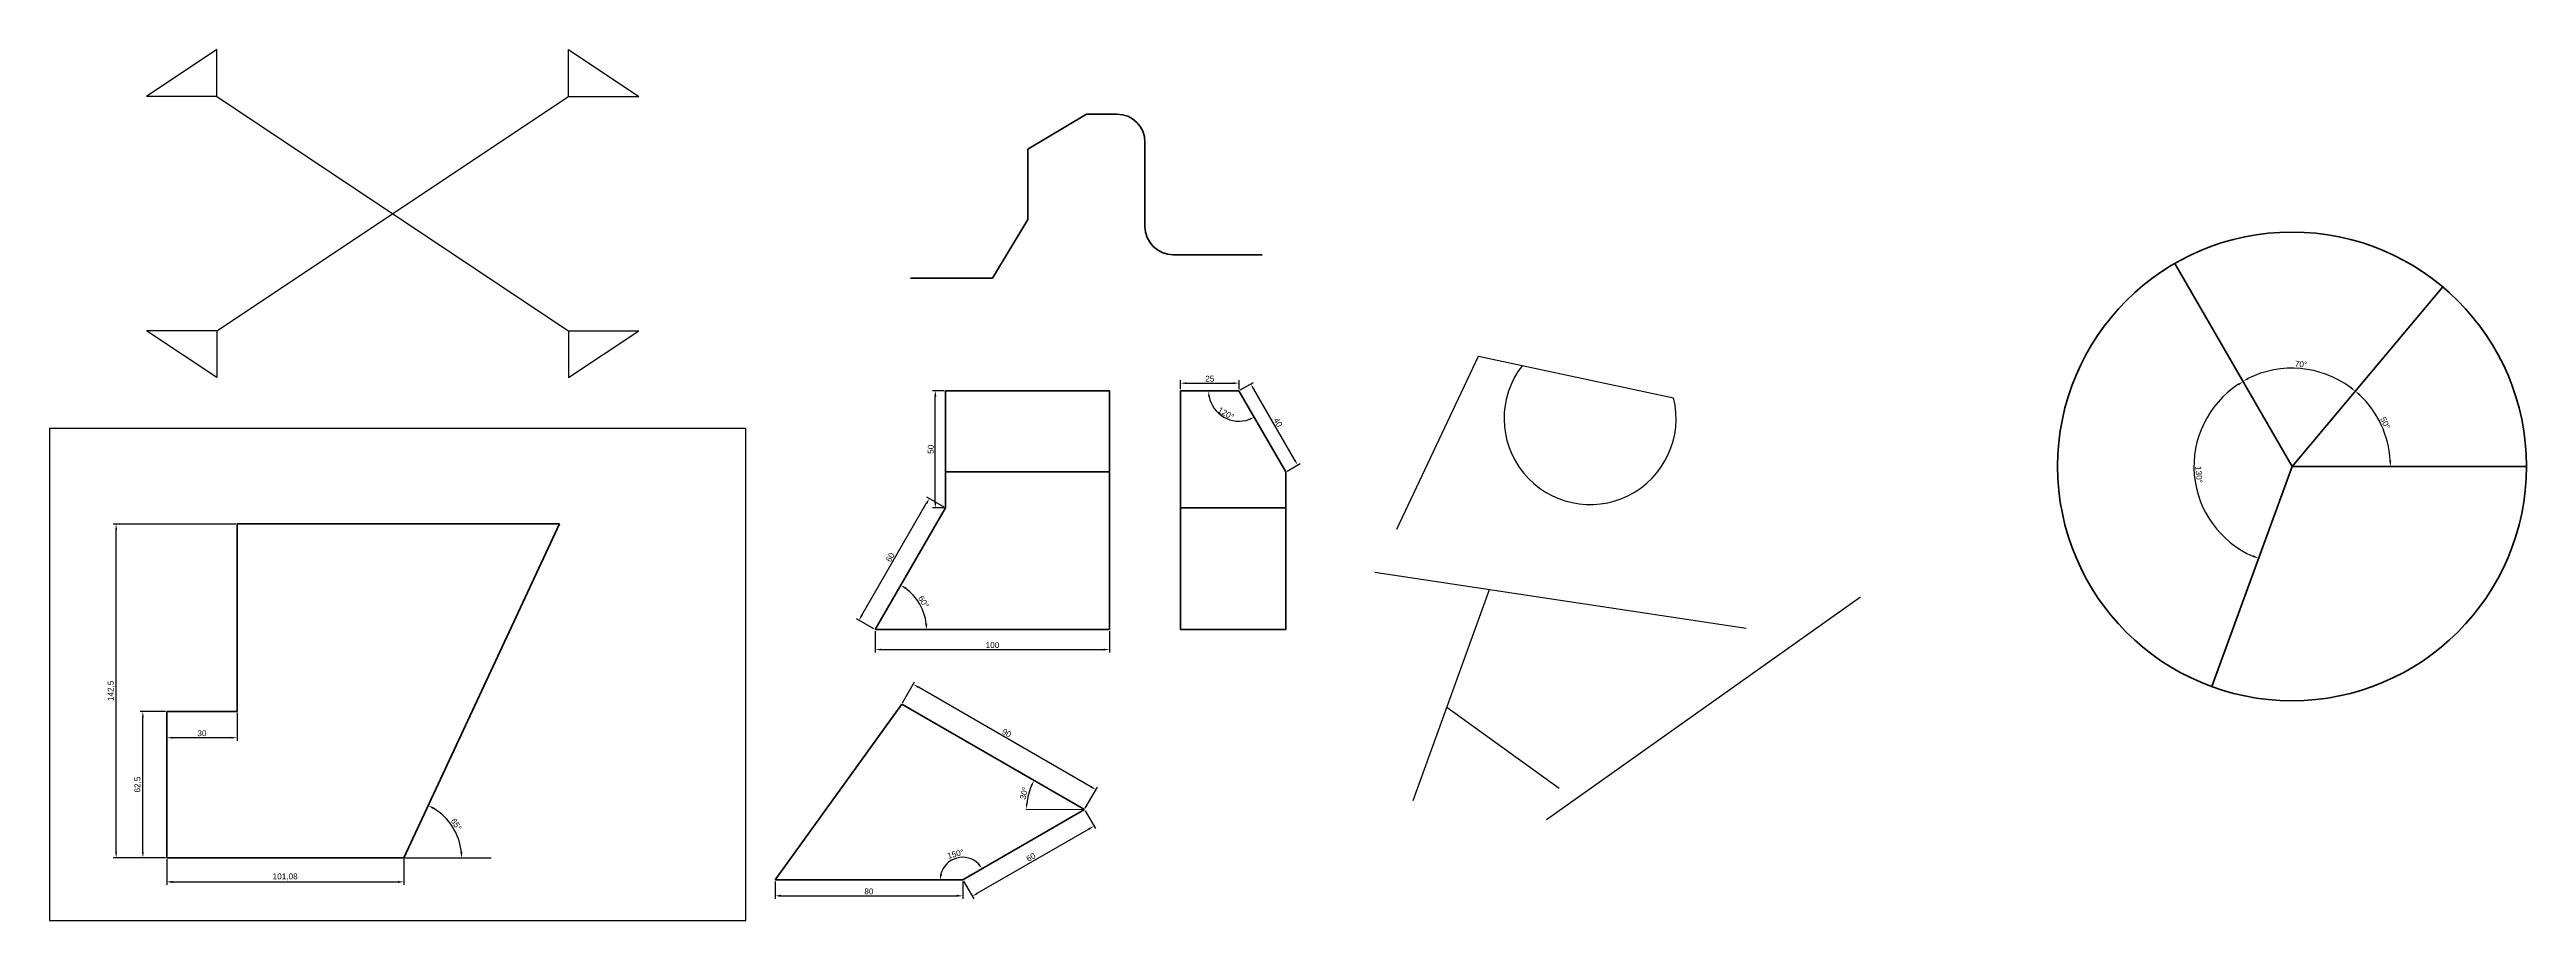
# Model space of a CAD drawing. Header units: millimetres. Extents: x 0 to 1057, y 0 to 372.
import ezdxf

# ---------------------------------------------------------------- set-up
doc = ezdxf.new("R2010")
doc.units = ezdxf.units.MM
doc.styles.get("Standard").update_dxf_attribs({"font": 'arial.ttf'})
doc.dimstyles.new('ISO-25', dxfattribs={"dimtxt": 2.5, "dimasz": 2.5, "dimexe": 1.25, "dimexo": 0.625, "dimtad": 1, "dimtxsty": 'Standard', "dimcen": 2.5, "dimadec": 0, "dimazin": 0, "dimtfac": 1, "dimtmove": 0, "dimatfit": 3, "dimfxl": 1, "dimarcsym": 0})

# ---------------------------------------------------------------- blocks, each defined once
blk = doc.blocks.new('*D17')
at = {"color": 0, "lineweight": -2, "transparency": 16777216}
for p, q in [((309.5, 16.7), (309.5, 9.3)), ((389.5, 16.7), (389.5, 9.3)), ((312, 10.5), (387, 10.5))]:
    blk.add_line(p, q, dxfattribs=at)
at = {"color": 0, "lineweight": 35, "transparency": 16777216}
for points in [[(312, 11), (312, 10.1), (309.5, 10.5)], [(387, 11), (387, 10.1), (389.5, 10.5)]]:
    blk.add_solid(points, dxfattribs=at)
at = {"layer": 'Defpoints', "color": 0, "lineweight": 35, "transparency": 16777216}
for p in [(309.5, 17.4), (389.5, 17.4), (389.5, 10.5)]:
    blk.add_point(p, dxfattribs=at)
at = {"color": 0, "lineweight": 20, "transparency": 16777216, "insert": (349.5, 12.4), "char_height": 2.5, "attachment_point": 5}
blk.add_mtext('80', dxfattribs=at)
blk = doc.blocks.new('*D18')
at = {"color": 0, "lineweight": -2, "transparency": 16777216}
for p, q in [((441.8, 46.8), (446.2, 39.3)), ((395.7, 11.6), (443.4, 39.1)), ((389.8, 16.8), (394.2, 9.3))]:
    blk.add_line(p, q, dxfattribs=at)
at = {"color": 0, "lineweight": 35, "transparency": 16777216}
for points in [[(443.2, 39.4), (443.6, 38.7), (445.5, 40.3)], [(395.5, 11.9), (395.9, 11.2), (393.6, 10.3)]]:
    blk.add_solid(points, dxfattribs=at)
at = {"layer": 'Defpoints', "color": 0, "lineweight": 35, "transparency": 16777216}
for p in [(441.5, 47.4), (445.5, 40.3), (389.5, 17.4)]:
    blk.add_point(p, dxfattribs=at)
at = {"color": 0, "lineweight": 20, "transparency": 16777216, "insert": (418.6, 27), "char_height": 2.5, "attachment_point": 5, "rotation": 30}
blk.add_mtext('60', dxfattribs=at)
blk = doc.blocks.new('*D19')
at = {"color": 0, "lineweight": -2, "transparency": 16777216}
for p, q in [((363.8, 92.9), (369, 101.9)), ((444.2, 57.1), (370.6, 99.6)), ((441.8, 47.9), (447, 56.9))]:
    blk.add_line(p, q, dxfattribs=at)
at = {"color": 0, "lineweight": 35, "transparency": 16777216}
for points in [[(370.8, 99.9), (370.4, 99.2), (368.4, 100.8)], [(444.4, 57.4), (444, 56.7), (446.4, 55.8)]]:
    blk.add_solid(points, dxfattribs=at)
at = {"layer": 'Defpoints', "color": 0, "lineweight": 35, "transparency": 16777216}
for p in [(368.4, 100.8), (363.5, 92.4), (441.5, 47.4)]:
    blk.add_point(p, dxfattribs=at)
at = {"color": 0, "lineweight": 20, "transparency": 16777216, "insert": (408.3, 80), "char_height": 2.5, "attachment_point": 5, "rotation": 330}
blk.add_mtext('90', dxfattribs=at)
blk = doc.blocks.new('*D20')
at = {"color": 0, "lineweight": -2, "transparency": 16777216}
blk.add_arc((389.5, 17.4), 9.57, 45.0146, 164.9854, dxfattribs=at)
at = {"color": 0, "lineweight": 35, "transparency": 16777216}
for points in [[(396.6, 24.4), (395.9, 23.9), (397.8, 22.1)], [(380.7, 19.8), (379.9, 19.9), (379.9, 17.4)]]:
    blk.add_solid(points, dxfattribs=at)
at = {"layer": 'Defpoints', "color": 0, "lineweight": 35, "transparency": 16777216}
for p in [(441.5, 47.4), (391.2, 26.8), (309.5, 17.4), (389.5, 17.4), (389.5, 17.4)]:
    blk.add_point(p, dxfattribs=at)
at = {"color": 0, "lineweight": 15, "transparency": 16777216, "insert": (386.5, 28.4), "char_height": 2.5, "attachment_point": 5, "rotation": 15}
blk.add_mtext('150°', dxfattribs=at)
blk = doc.blocks.new('*D21')
at = {"color": 0, "lineweight": -2, "transparency": 16777216}
blk.add_arc((441.5, 47.4), 24.8, 155.7733, 174.2267, dxfattribs=at)
at = {"color": 0, "lineweight": 35, "transparency": 16777216}
for points in [[(418.5, 57.7), (419.2, 57.4), (420, 59.8)], [(417.2, 49.8), (416.4, 49.9), (416.7, 47.4)]]:
    blk.add_solid(points, dxfattribs=at)
at = {"layer": 'Defpoints', "color": 0, "lineweight": 35, "transparency": 16777216}
for p in [(363.5, 92.4), (418.1, 55.8), (416.7, 47.4), (441.5, 47.4), (441.5, 47.4)]:
    blk.add_point(p, dxfattribs=at)
at = {"color": 0, "lineweight": 15, "transparency": 16777216, "insert": (415.7, 54.3), "char_height": 2.5, "attachment_point": 5, "rotation": 75}
blk.add_mtext('30°', dxfattribs=at)
blk = doc.blocks.new('*D38')
at = {"color": 0, "lineweight": -2, "transparency": 16777216}
for p, q in [((352.2, 123.5), (352.2, 114.3)), ((452.2, 123.5), (452.2, 114.3)), ((354.7, 115.6), (449.7, 115.6))]:
    blk.add_line(p, q, dxfattribs=at)
at = {"color": 0, "transparency": 16777216}
for points in [[(354.7, 116), (354.7, 115.2), (352.2, 115.6)], [(449.7, 116), (449.7, 115.2), (452.2, 115.6)]]:
    blk.add_solid(points, dxfattribs=at)
at = {"layer": 'Defpoints', "color": 0, "transparency": 16777216}
for p in [(352.2, 124.1), (452.2, 124.1), (452.2, 115.6)]:
    blk.add_point(p, dxfattribs=at)
at = {"color": 0, "transparency": 16777216, "insert": (402.2, 117.5), "char_height": 2.5, "attachment_point": 5}
blk.add_mtext('100', dxfattribs=at)
blk = doc.blocks.new('*D39')
at = {"color": 0, "lineweight": -2, "transparency": 16777216}
for p, q in [((381.6, 176.4), (374.2, 180.7)), ((346.5, 130.3), (374, 177.9)), ((351.6, 124.4), (344.2, 128.7))]:
    blk.add_line(p, q, dxfattribs=at)
at = {"color": 0, "transparency": 16777216}
for points in [[(373.6, 178.1), (374.4, 177.7), (375.3, 180.1)], [(346.1, 130.5), (346.9, 130.1), (345.3, 128.1)]]:
    blk.add_solid(points, dxfattribs=at)
at = {"layer": 'Defpoints', "color": 0, "transparency": 16777216}
for p in [(375.3, 180.1), (382.2, 176.1), (352.2, 124.1)]:
    blk.add_point(p, dxfattribs=at)
at = {"color": 0, "transparency": 16777216, "insert": (358.6, 155), "char_height": 2.5, "attachment_point": 5, "rotation": 60}
blk.add_mtext('60', dxfattribs=at)
blk = doc.blocks.new('*D40')
at = {"color": 0, "lineweight": -2, "transparency": 16777216}
for p, q in [((381.6, 226.1), (376.6, 226.1)), ((377.8, 178.6), (377.8, 223.6)), ((381.6, 176.1), (376.6, 176.1))]:
    blk.add_line(p, q, dxfattribs=at)
at = {"color": 0, "transparency": 16777216}
for points in [[(377.4, 223.6), (378.3, 223.6), (377.8, 226.1)], [(377.4, 178.6), (378.3, 178.6), (377.8, 176.1)]]:
    blk.add_solid(points, dxfattribs=at)
at = {"layer": 'Defpoints', "color": 0, "transparency": 16777216}
for p in [(377.8, 226.1), (382.2, 226.1), (382.2, 176.1)]:
    blk.add_point(p, dxfattribs=at)
at = {"color": 0, "transparency": 16777216, "insert": (375.9, 201.1), "char_height": 2.5, "attachment_point": 5, "rotation": 90}
blk.add_mtext('50', dxfattribs=at)
blk = doc.blocks.new('*D41')
at = {"color": 0, "lineweight": -2, "transparency": 16777216}
for p, q in [((482.4, 226.7), (482.4, 230.6)), ((484.9, 229.3), (504.9, 229.3)), ((507.4, 226.7), (507.4, 230.6))]:
    blk.add_line(p, q, dxfattribs=at)
at = {"color": 0, "transparency": 16777216}
for points in [[(484.9, 229.7), (484.9, 228.9), (482.4, 229.3)], [(504.9, 229.7), (504.9, 228.9), (507.4, 229.3)]]:
    blk.add_solid(points, dxfattribs=at)
at = {"layer": 'Defpoints', "color": 0, "transparency": 16777216}
for p in [(482.4, 226.1), (507.4, 229.3), (507.4, 226.1)]:
    blk.add_point(p, dxfattribs=at)
at = {"color": 0, "transparency": 16777216, "insert": (494.9, 231.2), "char_height": 2.5, "attachment_point": 5}
blk.add_mtext('25', dxfattribs=at)
blk = doc.blocks.new('*D42')
at = {"color": 0, "lineweight": -2, "transparency": 16777216}
for p, q in [((507.9, 226.4), (513.5, 229.6)), ((513.6, 226.8), (531.1, 196.5)), ((527.9, 191.7), (533.5, 195))]:
    blk.add_line(p, q, dxfattribs=at)
at = {"color": 0, "transparency": 16777216}
for points in [[(514, 227), (513.3, 226.6), (512.4, 229)], [(531.5, 196.7), (530.8, 196.3), (532.4, 194.3)]]:
    blk.add_solid(points, dxfattribs=at)
at = {"layer": 'Defpoints', "color": 0, "transparency": 16777216}
for p in [(507.4, 226.1), (527.4, 191.4), (532.4, 194.3)]:
    blk.add_point(p, dxfattribs=at)
at = {"color": 0, "transparency": 16777216, "insert": (524, 212.6), "char_height": 2.5, "attachment_point": 5, "rotation": 300}
blk.add_mtext('40', dxfattribs=at)
blk = doc.blocks.new('*D43')
at = {"color": 0, "lineweight": -2, "transparency": 16777216}
blk.add_arc((352.2, 124.1), 21.9, 6.542, 53.458, dxfattribs=at)
at = {"color": 0, "transparency": 16777216}
for points in [[(365, 141.4), (365.5, 142.1), (363.1, 143.1)], [(374.4, 126.6), (373.5, 126.6), (374.1, 124.1)]]:
    blk.add_solid(points, dxfattribs=at)
at = {"layer": 'Defpoints', "color": 0, "transparency": 16777216}
for p in [(382.2, 176.1), (372.8, 131.6), (352.2, 124.1), (352.2, 124.1), (452.2, 124.1)]:
    blk.add_point(p, dxfattribs=at)
at = {"color": 0, "transparency": 16777216, "insert": (372.8, 136), "char_height": 2.5, "attachment_point": 5, "rotation": 300}
blk.add_mtext('60°', dxfattribs=at)
blk = doc.blocks.new('*D44')
at = {"color": 0, "lineweight": -2, "transparency": 16777216}
blk.add_arc((507.4, 226.1), 13, 191.0062, 288.9938, dxfattribs=at)
at = {"color": 0, "transparency": 16777216}
for points in [[(494.2, 223.5), (495, 223.6), (494.3, 226.1)], [(511.4, 214.1), (511.8, 213.4), (513.9, 214.8)]]:
    blk.add_solid(points, dxfattribs=at)
at = {"layer": 'Defpoints', "color": 0, "transparency": 16777216}
for p in [(482.4, 226.1), (507.4, 226.1), (507.4, 226.1), (497.4, 217.7), (527.4, 191.4)]:
    blk.add_point(p, dxfattribs=at)
at = {"color": 0, "transparency": 16777216, "insert": (501.8, 216.4), "char_height": 2.5, "attachment_point": 5, "rotation": 330}
blk.add_mtext('120°', dxfattribs=at)
blk = doc.blocks.new('*D53')
at = {"color": 0, "lineweight": -2, "transparency": 16777216}
blk.add_arc((956.5, 193.8), 42, 3.4121, 46.5879, dxfattribs=at)
at = {"color": 0, "transparency": 16777216}
for points in [[(985.1, 224), (985.7, 224.6), (983.5, 226)], [(998.9, 196.3), (998, 196.3), (998.5, 193.8)]]:
    blk.add_solid(points, dxfattribs=at)
at = {"layer": 'Defpoints', "color": 0, "transparency": 16777216}
for p in [(1020.8, 270.4), (996.8, 205.8), (956.5, 193.8), (956.5, 193.8), (1056.5, 193.8)]:
    blk.add_point(p, dxfattribs=at)
at = {"color": 0, "transparency": 16777216, "insert": (996.3, 212.3), "char_height": 2.5, "attachment_point": 5, "rotation": 295}
blk.add_mtext('50°', dxfattribs=at)
blk = doc.blocks.new('*D54')
at = {"color": 0, "lineweight": -2, "transparency": 16777216}
blk.add_arc((956.5, 193.8), 41.9, 53.4183, 116.5817, dxfattribs=at)
at = {"color": 0, "transparency": 16777216}
for points in [[(938, 230.9), (937.6, 231.6), (935.6, 230.1)], [(981.8, 227.8), (981.3, 227.1), (983.5, 225.9)]]:
    blk.add_solid(points, dxfattribs=at)
at = {"layer": 'Defpoints', "color": 0, "transparency": 16777216}
for p in [(906.5, 280.4), (1020.8, 270.4), (968.6, 233.9), (956.5, 193.8), (956.5, 193.8)]:
    blk.add_point(p, dxfattribs=at)
at = {"color": 0, "transparency": 16777216, "insert": (960.4, 237.4), "char_height": 2.5, "attachment_point": 5, "rotation": 355}
blk.add_mtext('70°', dxfattribs=at)
blk = doc.blocks.new('*D55')
at = {"color": 0, "lineweight": -2, "transparency": 16777216}
blk.add_arc((956.5, 193.8), 41.8, 123.4304, 246.5696, dxfattribs=at)
at = {"color": 0, "transparency": 16777216}
for points in [[(933.3, 229), (933.8, 228.3), (935.7, 230)], [(940.1, 155.9), (939.8, 155.1), (942.3, 154.5)]]:
    blk.add_solid(points, dxfattribs=at)
at = {"layer": 'Defpoints', "color": 0, "transparency": 16777216}
for p in [(906.5, 280.4), (916.5, 205.8), (956.5, 193.8), (956.5, 193.8), (922.3, 99.8)]:
    blk.add_point(p, dxfattribs=at)
at = {"color": 0, "transparency": 16777216, "insert": (916.8, 190.3), "char_height": 2.5, "attachment_point": 5, "rotation": 275}
blk.add_mtext('130°', dxfattribs=at)
blk = doc.blocks.new('*D67')
at = {"color": 0, "lineweight": -2, "transparency": 16777216}
for p, q in [((50, 26.1), (50, 15.2)), ((151.1, 26.1), (151.1, 15.2)), ((52.5, 16.5), (148.6, 16.5))]:
    blk.add_line(p, q, dxfattribs=at)
at = {"color": 0, "transparency": 16777216}
for points in [[(52.5, 16.9), (52.5, 16), (50, 16.5)], [(148.6, 16.9), (148.6, 16), (151.1, 16.5)]]:
    blk.add_solid(points, dxfattribs=at)
at = {"layer": 'Defpoints', "color": 0, "transparency": 16777216}
for p in [(50, 26.7), (151.1, 26.7), (151.1, 16.5)]:
    blk.add_point(p, dxfattribs=at)
at = {"color": 0, "transparency": 16777216, "insert": (100.5, 18.6), "char_height": 2.5, "attachment_point": 5}
blk.add_mtext('101,08', dxfattribs=at)
blk = doc.blocks.new('*D68')
at = {"color": 0, "lineweight": -2, "transparency": 16777216}
for p, q in [((49.4, 89.2), (38.6, 89.2)), ((39.8, 29.2), (39.8, 86.7)), ((49.4, 26.7), (38.6, 26.7))]:
    blk.add_line(p, q, dxfattribs=at)
at = {"color": 0, "transparency": 16777216}
for points in [[(39.4, 86.7), (40.2, 86.7), (39.8, 89.2)], [(39.4, 29.2), (40.2, 29.2), (39.8, 26.7)]]:
    blk.add_solid(points, dxfattribs=at)
at = {"layer": 'Defpoints', "color": 0, "transparency": 16777216}
for p in [(39.8, 89.2), (50, 89.2), (50, 26.7)]:
    blk.add_point(p, dxfattribs=at)
at = {"color": 0, "transparency": 16777216, "insert": (37.7, 58), "char_height": 2.5, "attachment_point": 5, "rotation": 90}
blk.add_mtext('62,5', dxfattribs=at)
blk = doc.blocks.new('*D69')
at = {"color": 0, "lineweight": -2, "transparency": 16777216}
for p, q in [((50, 88.6), (50, 76.7)), ((80, 88.6), (80, 76.7)), ((77.5, 78), (52.5, 78))]:
    blk.add_line(p, q, dxfattribs=at)
at = {"color": 0, "transparency": 16777216}
for points in [[(52.5, 78.4), (52.5, 77.6), (50, 78)], [(77.5, 78.4), (77.5, 77.6), (80, 78)]]:
    blk.add_solid(points, dxfattribs=at)
at = {"layer": 'Defpoints', "color": 0, "transparency": 16777216}
for p in [(50, 89.2), (80, 89.2), (50, 78)]:
    blk.add_point(p, dxfattribs=at)
at = {"color": 0, "transparency": 16777216, "insert": (65, 79.9), "char_height": 2.5, "attachment_point": 5}
blk.add_mtext('30', dxfattribs=at)
blk = doc.blocks.new('*D70')
at = {"color": 0, "lineweight": -2, "transparency": 16777216}
for p, q in [((79.4, 169.2), (27.1, 169.2)), ((28.4, 29.2), (28.4, 166.7)), ((49.4, 26.7), (27.1, 26.7))]:
    blk.add_line(p, q, dxfattribs=at)
at = {"color": 0, "transparency": 16777216}
for points in [[(28, 166.7), (28.8, 166.7), (28.4, 169.2)], [(28, 29.2), (28.8, 29.2), (28.4, 26.7)]]:
    blk.add_solid(points, dxfattribs=at)
at = {"layer": 'Defpoints', "color": 0, "transparency": 16777216}
for p in [(28.4, 169.2), (80, 169.2), (50, 26.7)]:
    blk.add_point(p, dxfattribs=at)
at = {"color": 0, "transparency": 16777216, "insert": (26.3, 98), "char_height": 2.5, "attachment_point": 5, "rotation": 90}
blk.add_mtext('142,5', dxfattribs=at)
blk = doc.blocks.new('*D71')
at = {"color": 0, "lineweight": -2, "transparency": 16777216}
blk.add_arc((151.1, 26.7), 24.7, 5.808, 59.192, dxfattribs=at)
at = {"color": 0, "transparency": 16777216}
for points in [[(163.5, 47.6), (163.9, 48.3), (161.5, 49.1)], [(176.1, 29.3), (175.2, 29.2), (175.8, 26.7)]]:
    blk.add_solid(points, dxfattribs=at)
at = {"layer": 'Defpoints', "color": 0, "transparency": 16777216}
for p in [(217.5, 169.2), (174, 35.8), (151.1, 26.7), (151.1, 26.7), (188.4, 26.7)]:
    blk.add_point(p, dxfattribs=at)
at = {"color": 0, "transparency": 16777216, "insert": (173.5, 41), "char_height": 2.5, "attachment_point": 5, "rotation": 302.5}
blk.add_mtext('65°', dxfattribs=at)

msp = doc.modelspace()

# ---------------------------------------------------------------- linework, layer by layer
at = {"lineweight": 30}
for p, q in [((71.328, 371.696), (41.328, 351.696)), ((71.328, 351.696), (71.328, 371.696)), ((221.328, 351.696), (221.328, 371.696)), ((221.328, 371.696), (251.328, 351.696)), ((71.328, 351.696), (41.328, 351.696)), ((71.328, 351.696), (221.328, 251.696)), ((71.328, 251.696), (221.328, 351.696)), ((221.328, 351.696), (251.328, 351.696)), ((71.328, 251.696), (41.328, 251.696)), ((71.328, 231.696), (41.328, 251.696)), ((71.328, 251.696), (71.328, 231.696)), ((221.328, 251.696), (251.328, 251.696)), ((221.328, 251.696), (221.328, 231.696)), ((221.328, 231.696), (251.328, 251.696))]:
    msp.add_line(p, q, dxfattribs=at)
at = {"lineweight": 35}
for p, q in [((417.266, 329.131), (442.266, 344.131)), ((442.266, 344.131), (455.266, 344.131)), ((417.266, 299.131), (417.266, 329.131)), ((467.266, 332.131), (467.266, 296.131)), ((402.266, 274.131), (417.266, 299.131)), ((479.266, 284.131), (517.266, 284.131)), ((956.545, 193.79), (906.545, 280.392)), ((367.266, 274.131), (402.266, 274.131)), ((956.545, 193.79), (1020.824, 270.394)), ((382.19, 176.072), (382.19, 226.072)), ((382.19, 226.072), (452.19, 226.072)), ((452.19, 226.072), (452.19, 124.111)), ((482.362, 226.072), (507.362, 226.072)), ((482.362, 124.111), (482.362, 226.072)), ((507.362, 226.072), (527.362, 191.431)), ((452.19, 191.431), (382.19, 191.431)), ((527.362, 191.431), (527.362, 124.111)), ((956.545, 193.79), (922.343, 99.821)), ((956.545, 193.79), (1056.545, 193.79)), ((80.009, 89.237), (80.009, 169.237)), ((80.009, 169.237), (217.538, 169.237)), ((151.089, 26.737), (217.538, 169.237)), ((352.19, 124.111), (382.19, 176.072)), ((482.362, 176.072), (527.362, 176.072)), ((352.19, 124.111), (452.19, 124.111)), ((527.362, 124.111), (482.362, 124.111)), ((50.009, 26.737), (50.009, 89.237)), ((50.009, 89.237), (80.009, 89.237)), ((50.009, 26.737), (151.089, 26.737))]:
    msp.add_line(p, q, dxfattribs=at)
for p, q in [((574.659, 167.028), (609.482, 240.892)), ((609.482, 240.892), (692.749, 223.063)), ((565.302, 148.618), (723.635, 124.736)), ((581.648, 51.198), (614.199, 141.243)), ((638.521, 43.136), (772.407, 138.126)), ((644.009, 56.389), (596.003, 90.908)), ((151.089, 26.737), (188.377, 26.737))]:
    msp.add_line(p, q)
at = {"lineweight": 60}
for p, q in [((363.532, 92.358), (309.513, 17.358)), ((441.474, 47.358), (363.532, 92.358)), ((389.513, 17.358), (441.474, 47.358)), ((309.513, 17.358), (389.513, 17.358))]:
    msp.add_line(p, q, dxfattribs=at)
at = {"lineweight": 15}
msp.add_line((441.474, 47.358), (416.653, 47.358), dxfattribs=at)
msp.add_lwpolyline([(0, 0), (297, 0), (297, 210), (0, 210)], close=True)
at = {"lineweight": 35}
msp.add_circle((956.545, 193.79), 100, dxfattribs=at)
for centre, start, end in [((455.266, 332.131), 0, 90), ((479.266, 296.131), 180, 270)]:
    msp.add_arc(centre, 12, start, end, dxfattribs=at)
msp.add_arc((657.122, 214.217), 36.708, 141.885066, 13.943914)

# ---------------------------------------------------------------- dimensions: what is measured, and where the dimension line sits
for base, line1, line2, picture, middle in [((968.565, 233.939), ((956.545, 193.79), (906.545, 280.392)), ((956.545, 193.79), (1020.824, 270.394)), '*D54', (960.363, 237.434)), ((916.537, 205.767), ((956.545, 193.79), (922.343, 99.821)), ((956.545, 193.79), (906.545, 280.392)), '*D55', (916.836, 190.316)), ((996.768, 205.832), ((956.545, 193.79), (1020.824, 270.394)), ((956.545, 193.79), (1056.545, 193.79)), '*D53', (996.321, 212.338)), ((497.377, 217.694), ((507.362, 226.072), (527.362, 191.431)), ((482.362, 226.072), (507.362, 226.072)), '*D44', (501.796, 216.431)), ((174.019, 35.847), ((151.089, 26.737), (217.538, 169.237)), ((151.089, 26.737), (188.377, 26.737)), '*D71', (173.501, 41.016)), ((372.776, 131.604), ((352.19, 124.111), (382.19, 176.072)), ((352.19, 124.111), (452.19, 124.111)), '*D43', (372.809, 136.015))]:
    dim = msp.add_angular_dim_2l(base=base, line1=line1, line2=line2, dimstyle='ISO-25')
    dim.commit()
    dim.dimension.update_dxf_attribs({"geometry": picture, "text_midpoint": middle})
for base, p1, p2, picture, middle in [((507.362, 229.329), (482.362, 226.072), (507.362, 226.072), '*D41', (494.862, 231.23)), ((452.19, 115.583), (352.19, 124.111), (452.19, 124.111), '*D38', (402.19, 117.484)), ((151.089, 16.459), (50.009, 26.737), (151.089, 26.737), '*D67', (100.549, 18.587))]:
    dim = msp.add_linear_dim(base=base, p1=p1, p2=p2, dimstyle='ISO-25')
    dim.commit()
    dim.dimension.update_dxf_attribs({"geometry": picture, "text_midpoint": middle})
dim = msp.add_linear_dim(base=(377.849, 226.072), p1=(382.19, 176.072), p2=(382.19, 226.072), angle=90, dimstyle='ISO-25')
dim.commit()
dim.dimension.update_dxf_attribs({"geometry": '*D40', "text_midpoint": (375.948, 201.072)})
for p1, p2, distance, picture, middle in [((507.362, 226.072), (527.362, 191.431), 5.813, '*D42', (524.043, 212.609)), ((352.19, 124.111), (382.19, 176.072), 8.003, '*D39', (358.613, 155.044))]:
    dim = msp.add_aligned_dim(p1=p1, p2=p2, distance=distance, dimstyle='ISO-25')
    dim.commit()
    dim.dimension.update_dxf_attribs({"geometry": picture, "text_midpoint": middle})
for base, p2, picture, middle in [((28.395, 169.237), (80.009, 169.237), '*D70', (28.395, 97.987)), ((39.816, 89.237), (50.009, 89.237), '*D68', (39.816, 57.987))]:
    dim = msp.add_linear_dim(base=base, p1=(50.009, 26.737), p2=p2, angle=90, dimstyle='ISO-25')
    dim.commit()
    dim.dimension.update_dxf_attribs({"geometry": picture, "text_midpoint": middle, "dimtype": 160})
at = {"lineweight": 20}
for p1, p2, distance, picture, middle in [((441.474, 47.358), (363.532, 92.358), -9.76, '*D19', (408.334, 79.957)), ((389.513, 17.358), (441.474, 47.358), -8.111, '*D18', (418.598, 26.98))]:
    dim = msp.add_aligned_dim(p1=p1, p2=p2, distance=distance, dimstyle='ISO-25', dxfattribs=at)
    dim.commit()
    dim.dimension.update_dxf_attribs({"geometry": picture, "text_midpoint": middle})
dim = msp.add_linear_dim(base=(50.009, 77.97), p1=(80.009, 89.237), p2=(50.009, 89.237), dimstyle='ISO-25')
dim.commit()
dim.dimension.update_dxf_attribs({"geometry": '*D69', "text_midpoint": (65.009, 77.97), "dimtype": 160})
at = {"lineweight": 15}
for base, line1, line2, picture, middle in [((418.15, 55.847), ((441.474, 47.358), (416.653, 47.358)), ((441.474, 47.358), (363.532, 92.358)), '*D21', (415.661, 54.274)), ((391.174, 26.78), ((389.513, 17.358), (441.474, 47.358)), ((309.513, 17.358), (389.513, 17.358)), '*D20', (386.544, 28.436))]:
    dim = msp.add_angular_dim_2l(base=base, line1=line1, line2=line2, dimstyle='ISO-25', dxfattribs=at)
    dim.commit()
    dim.dimension.update_dxf_attribs({"geometry": picture, "text_midpoint": middle})
at = {"lineweight": 20}
dim = msp.add_linear_dim(base=(389.513, 10.544), p1=(309.513, 17.358), p2=(389.513, 17.358), dimstyle='ISO-25', dxfattribs=at)
dim.commit()
dim.dimension.update_dxf_attribs({"geometry": '*D17', "text_midpoint": (349.513, 12.445)})

doc.saveas('drawing.dxf')
